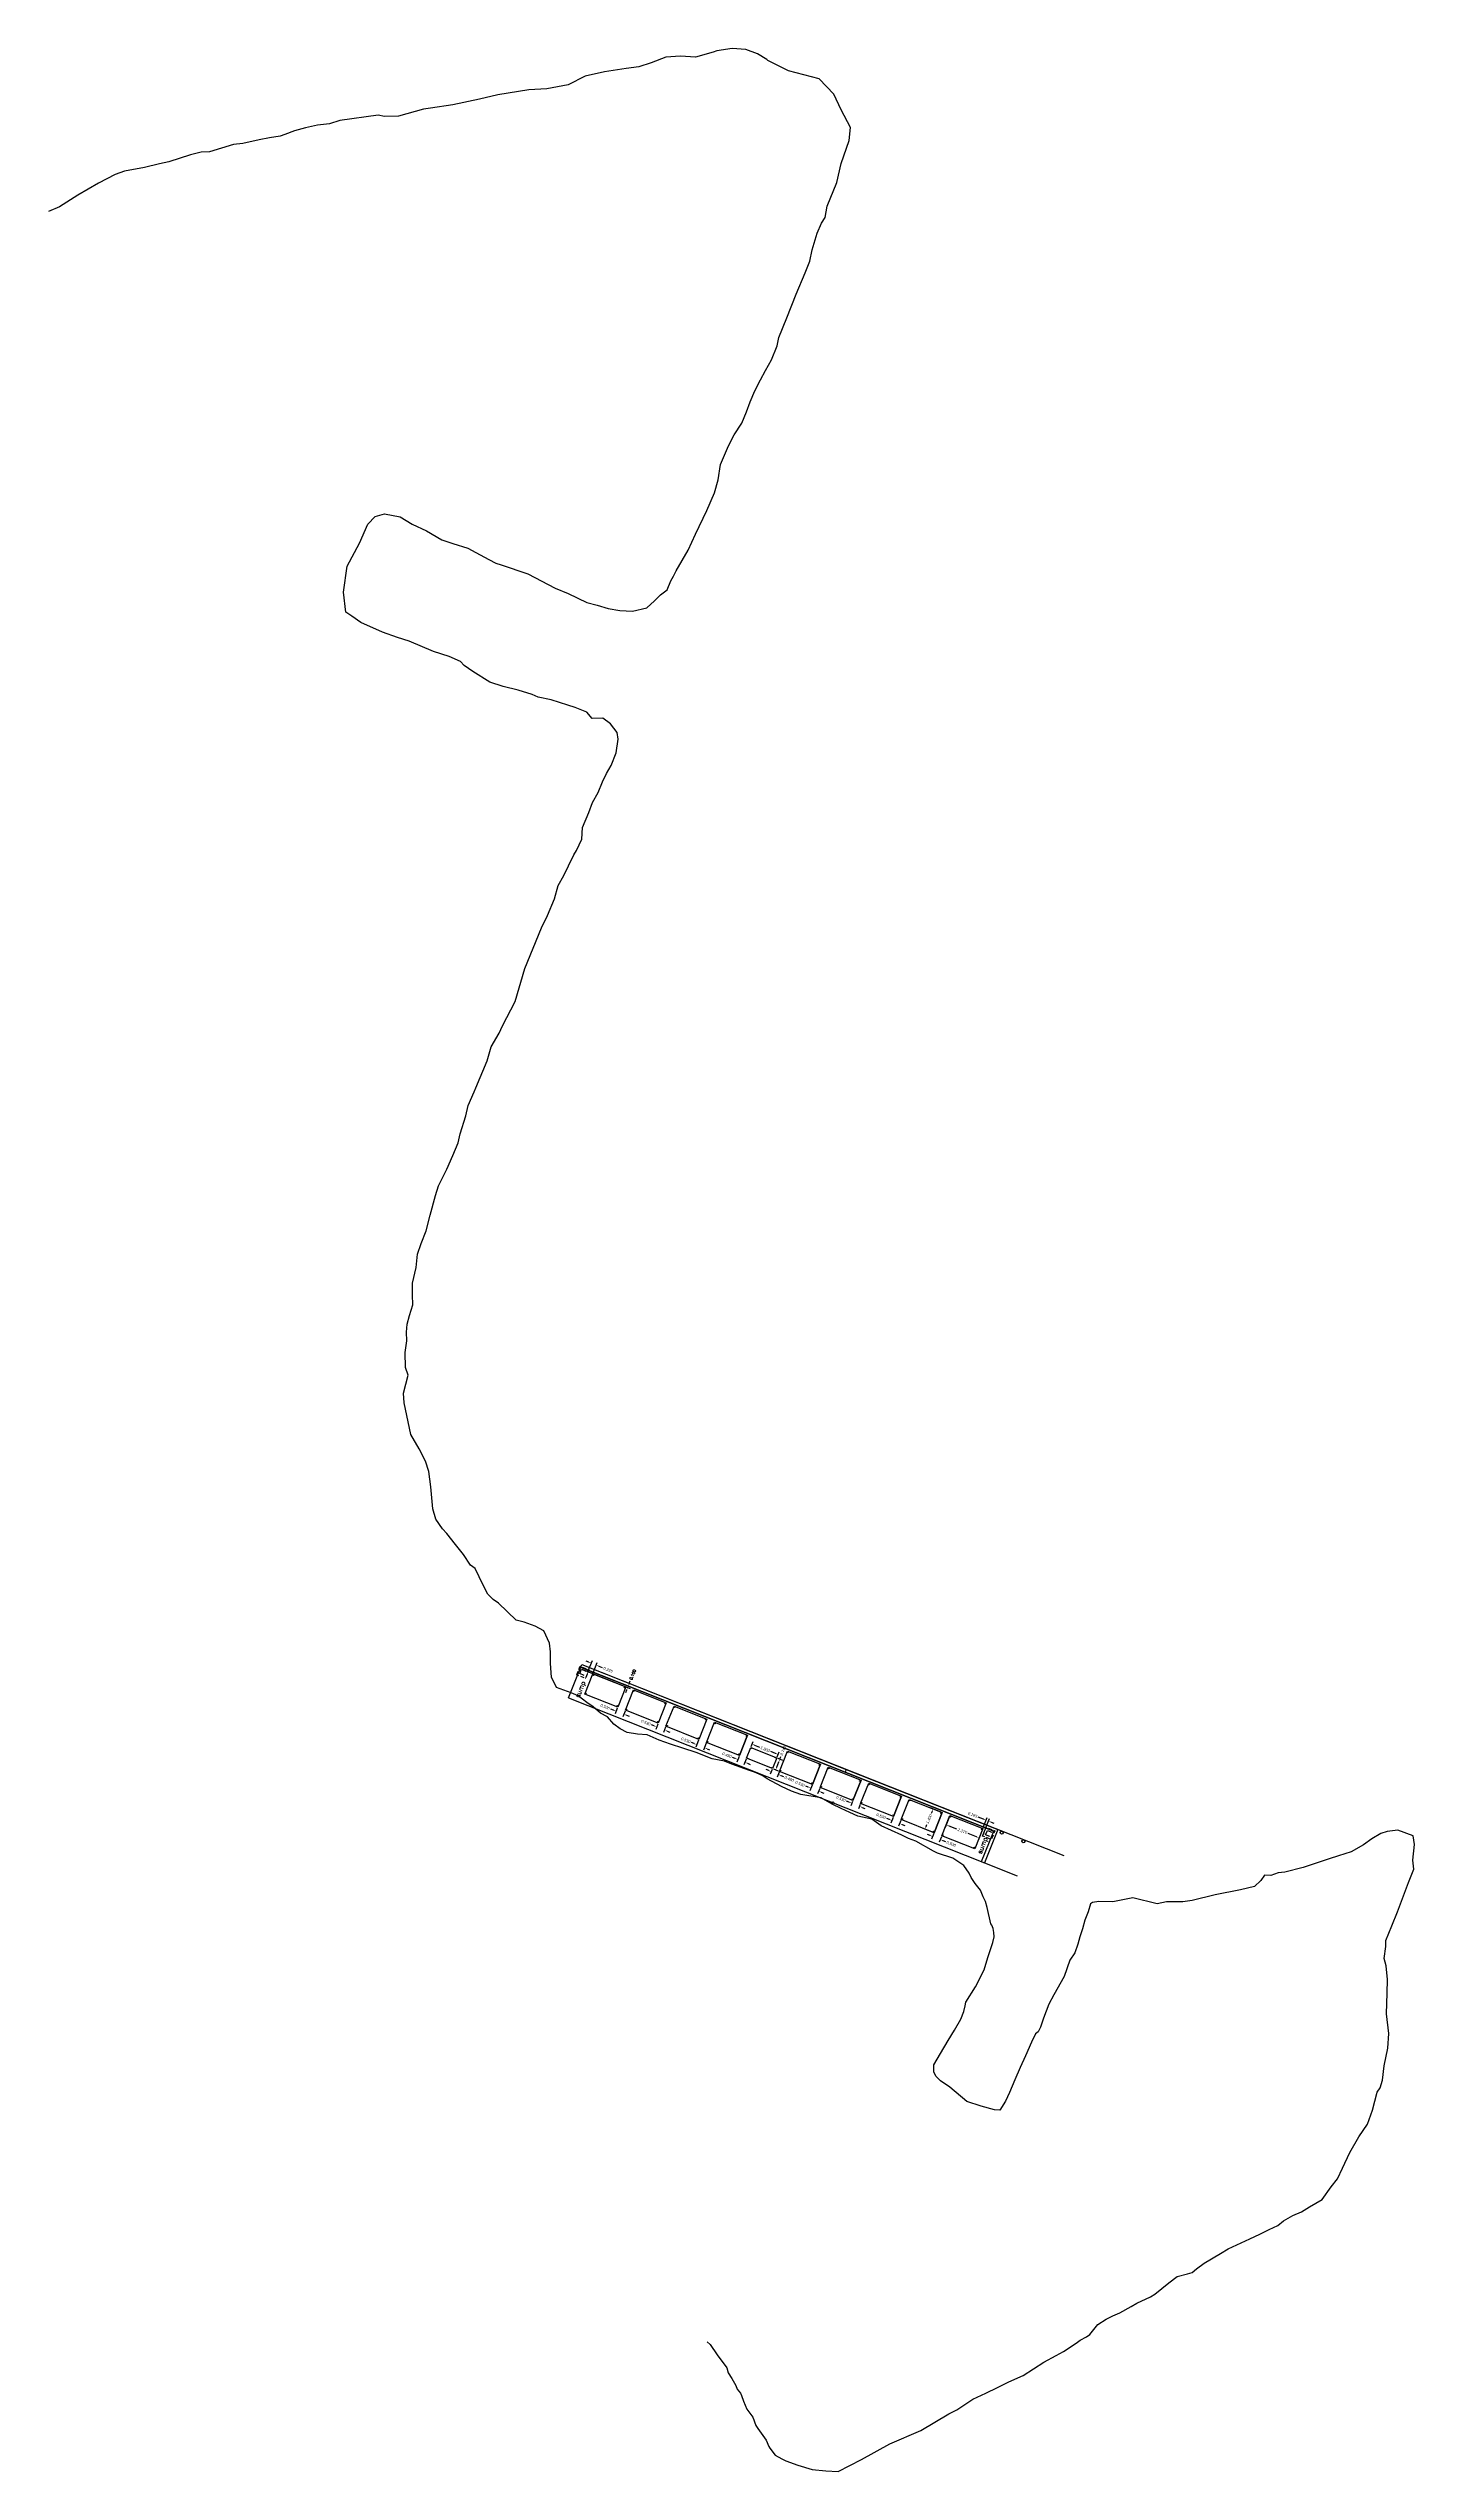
# Model space of a CAD drawing. Header units: metres. Extents: x 651069 to 651157, y 4767185 to 4767340.
import ezdxf

# ---------------------------------------------------------------- set-up
doc = ezdxf.new("R2010")
doc.units = ezdxf.units.M
doc.header["$PDMODE"] = 32
doc.header["$PDSIZE"] = 0.1
doc.linetypes.add('DASHED2', pattern=[0.375, 0.25, -0.125])
for name, color, linetype in [('000__anker', 6, 'Continuous'), ('0_ZAi', 7, 'Continuous'), ('Center line', 200, 'Continuous'), ('Point Height', 7, 'Continuous'), ('Slab', 12, 'Continuous'), ('Tank', 7, 'Continuous'), ('W_1365', 7, 'Continuous'), ('WP point', 7, 'Continuous')]:
    doc.layers.add(name, color=color, linetype=linetype)
doc.layers.add('0_CENTRE LINE', color=20, linetype='DASHED2', lineweight=9)
doc.styles.add('HText', font='')
doc.styles.get("Standard").update_dxf_attribs({"font": 'simplex.shx'})
doc.styles.get('HText').set_extended_font_data('Arial', italic=True)
doc.dimstyles.get("Standard").update_dxf_attribs({"dimtxt": 0.18, "dimasz": 0.18, "dimexe": 0.18, "dimexo": 0.0625, "dimgap": 0.09, "dimtad": 0, "dimdec": 3, "dimzin": 0, "dimdsep": 46, "dimtxsty": 'Standard', "dimcen": 0.09, "dimadec": 0, "dimazin": 0, "dimtfac": 1, "dimtdec": 3, "dimtofl": 0, "dimtmove": 0, "dimatfit": 3, "dimfxl": 1, "dimtolj": 1, "dimtzin": 0, "dimarcsym": 0})

# ---------------------------------------------------------------- blocks, each defined once
blk = doc.blocks.new('*D97')
at = {"color": 0, "linetype": 'ByBlock', "lineweight": -2, "transparency": 16777216}
for p, q in [((651103.7098390597, 4767236.400722458), (651106.7789850959, 4767235.181704467)), ((651103.7467479394, 4767236.493648685), (651106.8158939756, 4767235.274630694)), ((651106.7150503923, 4767235.508362531), (651106.7814945192, 4767235.675650242)), ((651106.5452532589, 4767235.080860884), (651106.4788091318, 4767234.913573173))]:
    blk.add_line(p, q, dxfattribs=at)
at = {"color": 0, "linetype": 'ByBlock', "transparency": 16777216}
for points in [[(651106.6871691071, 4767235.519436551), (651106.7429316773, 4767235.497288509), (651106.6486062654, 4767235.341074821)], [(651106.5173719737, 4767235.091934904), (651106.5731345438, 4767235.069786862), (651106.6116973858, 4767235.248148594)]]:
    blk.add_solid(points, dxfattribs=at)
at = {"layer": 'Defpoints', "color": 0, "linetype": 'ByBlock', "transparency": 16777216}
for p in [(651103.6517530491, 4767236.423793335), (651103.6886619288, 4767236.516719562), (651106.6486062654, 4767235.341074821)]:
    blk.add_point(p, dxfattribs=at)
at = {"color": 0, "linetype": 'ByBlock', "transparency": 16777216, "insert": (651106.9412768243, 4767236.077937354), "char_height": 0.18, "attachment_point": 5, "rotation": 68.33777892169698}
blk.add_mtext('\\A1;0.100', dxfattribs=at)
blk = doc.blocks.new('*D94')
at = {"color": 0, "linetype": 'ByBlock', "lineweight": -2, "transparency": 16777216}
for p, q in [((651129.4293252467, 4767226.812039295), (651129.0964614702, 4767226.944185376)), ((651129.4070123327, 4767226.268008695), (651129.6630407684, 4767226.912920685)), ((651129.5603692508, 4767226.207126385), (651129.816397687, 4767226.852038375)), ((651129.9172790772, 4767226.618322854), (651130.0845775334, 4767226.551905788))]:
    blk.add_line(p, q, dxfattribs=at)
at = {"color": 0, "linetype": 'ByBlock', "transparency": 16777216}
for points in [[(651129.4403947578, 4767226.839922371), (651129.4182557357, 4767226.784156219), (651129.5966237027, 4767226.74562223)], [(651129.9283485883, 4767226.64620593), (651129.9062095662, 4767226.590439778), (651129.7499806213, 4767226.684739919)]]:
    blk.add_solid(points, dxfattribs=at)
at = {"layer": 'Defpoints', "color": 0, "linetype": 'ByBlock', "transparency": 16777216}
for p in [(651129.3839508514, 4767226.209918953, -150.2660191751202), (651129.5373077698, 4767226.149036642, -150.2660191751202), (651129.7499806213, 4767226.684739919)]:
    blk.add_point(p, dxfattribs=at)
at = {"color": 0, "linetype": 'ByBlock', "transparency": 16777216, "insert": (651128.7267729652, 4767227.090950781), "char_height": 0.18, "attachment_point": 5, "rotation": 338.34704703074556, "style": 'HText'}
blk.add_mtext('\\A1;0.165', dxfattribs=at)
blk = doc.blocks.new('*D95')
at = {"color": 0, "linetype": 'ByBlock', "lineweight": -2, "transparency": 16777216}
for p, q in [((651113.5121080356, 4767230.703457619), (651113.3448057242, 4767230.769864973)), ((651113.7592988445, 4767230.838316083), (651113.6130029936, 4767230.469747954)), ((651114.2054383415, 4767230.661229807), (651114.0591424906, 4767230.292661678)), ((651114.2928521554, 4767230.393556636), (651114.460154467, 4767230.327149283))]:
    blk.add_line(p, q, dxfattribs=at)
at = {"color": 0, "linetype": 'ByBlock', "transparency": 16777216}
for points in [[(651113.5231759278, 4767230.731341338), (651113.5010401432, 4767230.6755739), (651113.679410347, 4767230.637050265)], [(651114.3039200476, 4767230.421440355), (651114.281784263, 4767230.365672917), (651114.125549844, 4767230.459963989)]]:
    blk.add_solid(points, dxfattribs=at)
at = {"layer": 'Defpoints', "color": 0, "linetype": 'ByBlock', "transparency": 16777216}
for p in [(651113.7823569532, 4767230.896407163, -150.2660191751202), (651114.2284964502, 4767230.719320887, -150.2660191751202), (651113.679410347, 4767230.637050265)]:
    blk.add_point(p, dxfattribs=at)
at = {"color": 0, "linetype": 'ByBlock', "transparency": 16777216, "insert": (651112.9759075511, 4767230.916291828), "char_height": 0.18, "attachment_point": 5, "rotation": 338.3503731884344, "style": 'HText'}
blk.add_mtext('\\A1;0.480', dxfattribs=at)
blk = doc.blocks.new('*D96')
at = {"color": 0, "linetype": 'ByBlock', "lineweight": -2, "transparency": 16777216}
for p, q in [((651115.6553421009, 4767229.922941843), (651115.4880397893, 4767229.989349197)), ((651115.8784614562, 4767229.997156273), (651115.7562370587, 4767229.689232178)), ((651116.3246009534, 4767229.820069997), (651116.2023765559, 4767229.512145902)), ((651116.4360862207, 4767229.61304086), (651116.6033885321, 4767229.546633506))]:
    blk.add_line(p, q, dxfattribs=at)
at = {"color": 0, "linetype": 'ByBlock', "transparency": 16777216}
for points in [[(651115.6664099931, 4767229.950825562), (651115.6442742085, 4767229.895058124), (651115.822644412, 4767229.856534489)], [(651116.4471541129, 4767229.640924579), (651116.4250183282, 4767229.585157141), (651116.2687839093, 4767229.679448213)]]:
    blk.add_solid(points, dxfattribs=at)
at = {"layer": 'Defpoints', "color": 0, "linetype": 'ByBlock', "transparency": 16777216}
for p in [(651115.9015195649, 4767230.055247353, -150.2660191751202), (651116.2687839093, 4767229.679448213), (651116.3476590621, 4767229.878161077, -150.2660191751202)]:
    blk.add_point(p, dxfattribs=at)
at = {"color": 0, "linetype": 'ByBlock', "transparency": 16777216, "insert": (651116.9722867052, 4767229.40020665), "char_height": 0.18, "attachment_point": 5, "rotation": 338.35037319356104, "style": 'HText'}
blk.add_mtext('\\A1;0.480', dxfattribs=at)
blk = doc.blocks.new('*D99')
at = {"layer": 'Defpoints', "color": 0, "linetype": 'ByBlock', "transparency": 16777216}
for p in [(651114.5015036657, 4767231.407118457, -150.2660191751202), (651116.1745271701, 4767230.743045906, -150.2660191751202), (651116.2610619362, 4767230.961056269)]:
    blk.add_point(p, dxfattribs=at)
at = {"layer": 'Tank', "color": 0, "linetype": 'ByBlock', "lineweight": -2, "transparency": 16777216}
for p, q in [((651114.5245617402, 4767231.465209551), (651114.6544456868, 4767231.79243117)), ((651114.755340782, 4767231.558721566), (651115.064667536, 4767231.43594062)), ((651116.0937595856, 4767231.027463524), (651115.7844328319, 4767231.150244469)), ((651116.1975852447, 4767230.801136999), (651116.3274691913, 4767231.128358618))]:
    blk.add_line(p, q, dxfattribs=at)
at = {"layer": 'Tank', "color": 0, "linetype": 'ByBlock', "transparency": 16777216}
for points in [[(651114.7664086581, 4767231.586605291), (651114.7442729061, 4767231.53083784), (651114.5880384317, 4767231.625128821)], [(651116.1048274618, 4767231.055347249), (651116.0826917097, 4767230.999579798), (651116.2610619362, 4767230.961056269)]]:
    blk.add_solid(points, dxfattribs=at)
at = {"layer": 'Tank', "color": 0, "linetype": 'ByBlock', "transparency": 16777216, "insert": (651115.424550184, 4767231.293092544), "char_height": 0.18, "attachment_point": 5, "rotation": 338.3504068539598, "style": 'HText'}
blk.add_mtext('\\A1;1.800', dxfattribs=at)
blk = doc.blocks.new('*D100')
at = {"layer": 'Defpoints', "color": 0, "linetype": 'ByBlock', "transparency": 16777216}
for p in [(651127.0380244716, 4767226.452679422), (651127.2740827103, 4767227.047389207, -150.2660191751202), (651129.3839508514, 4767226.209918953, -150.2660191751202)]:
    blk.add_point(p, dxfattribs=at)
at = {"layer": 'Tank', "color": 0, "linetype": 'ByBlock', "lineweight": -2, "transparency": 16777216}
for p, q in [((651127.2510246085, 4767226.989298126), (651126.9716171387, 4767226.285377102)), ((651127.2053267912, 4767226.386272089), (651127.7065981545, 4767226.187302376)), ((651129.3608927496, 4767226.151827871), (651129.0814852798, 4767225.447906847)), ((651128.9805902932, 4767225.681616499), (651128.4472475774, 4767225.893316298))]:
    blk.add_line(p, q, dxfattribs=at)
at = {"layer": 'Tank', "color": 0, "linetype": 'ByBlock', "transparency": 16777216}
for points in [[(651127.2163946801, 4767226.414155808), (651127.1942589022, 4767226.358388368), (651127.0380244716, 4767226.452679422)], [(651128.9916581821, 4767225.709500219), (651128.9695224043, 4767225.653732779), (651129.1478926127, 4767225.615209167)]]:
    blk.add_solid(points, dxfattribs=at)
at = {"layer": 'Tank', "color": 0, "linetype": 'ByBlock', "transparency": 16777216, "insert": (651128.0769228658, 4767226.040309337), "char_height": 0.18, "attachment_point": 5, "rotation": 338.350380209995, "style": 'HText'}
blk.add_mtext('\\A1;2.270', dxfattribs=at)
blk = doc.blocks.new('*D101')
at = {"layer": 'Defpoints', "color": 0, "linetype": 'ByBlock', "transparency": 16777216}
for p in [(651125.6813802372, 4767226.173325707), (651126.7814703486, 4767227.242921971, -150.2660191751202), (651126.2649687116, 4767225.941681771, -150.2660191751202)]:
    blk.add_point(p, dxfattribs=at)
at = {"layer": 'Tank', "color": 0, "linetype": 'ByBlock', "lineweight": -2, "transparency": 16777216}
for p, q in [((651126.2068776314, 4767225.96473988), (651125.5140779258, 4767226.239733061)), ((651125.7477875904, 4767226.340628019), (651125.7967827686, 4767226.464063243)), ((651126.7233792683, 4767227.26598008), (651126.030579563, 4767227.540973261)), ((651126.1314745212, 4767227.307263597), (651126.082479343, 4767227.183828372))]:
    blk.add_line(p, q, dxfattribs=at)
at = {"layer": 'Tank', "color": 0, "linetype": 'ByBlock', "transparency": 16777216}
for points in [[(651125.7199038719, 4767226.351695911), (651125.7756713091, 4767226.329560126), (651125.6813802372, 4767226.173325707)], [(651126.1035908028, 4767227.318331489), (651126.15935824, 4767227.296195704), (651126.1978818744, 4767227.474565907)]]:
    blk.add_solid(points, dxfattribs=at)
at = {"layer": 'Tank', "color": 0, "linetype": 'ByBlock', "transparency": 16777216, "insert": (651125.9396310563, 4767226.823945807), "char_height": 0.18, "attachment_point": 5, "rotation": 68.35037323213118, "style": 'HText'}
blk.add_mtext('\\A1;1.400', dxfattribs=at)
blk = doc.blocks.new('*D102')
at = {"layer": 'Defpoints', "color": 0, "linetype": 'ByBlock', "transparency": 16777216}
for p in [(651126.2649687114, 4767225.941681771, -150.2660191751202), (651126.6612624873, 4767225.503490308), (651126.7575810729, 4767225.746149009, -150.2660191751202)]:
    blk.add_point(p, dxfattribs=at)
at = {"layer": 'Tank', "color": 0, "linetype": 'ByBlock', "lineweight": -2, "transparency": 16777216}
for p, q in [((651126.0013478145, 4767225.765430423), (651125.8340455028, 4767225.831837777)), ((651126.2419106027, 4767225.883590691), (651126.1022427727, 4767225.531720759)), ((651126.7345229641, 4767225.688057928), (651126.5948551341, 4767225.336187998)), ((651126.8285647987, 4767225.437082955), (651126.9958671103, 4767225.370675601))]:
    blk.add_line(p, q, dxfattribs=at)
at = {"layer": 'Tank', "color": 0, "linetype": 'ByBlock', "transparency": 16777216}
for points in [[(651126.0124157066, 4767225.793314143), (651125.990279922, 4767225.737546705), (651126.1686501259, 4767225.69902307)], [(651126.8396326909, 4767225.464966674), (651126.8174969063, 4767225.409199236), (651126.6612624873, 4767225.503490308)]]:
    blk.add_solid(points, dxfattribs=at)
at = {"layer": 'Tank', "color": 0, "linetype": 'ByBlock', "transparency": 16777216, "insert": (651127.3647652834, 4767225.224248746), "char_height": 0.18, "attachment_point": 5, "rotation": 338.35037325006124, "style": 'HText'}
blk.add_mtext('\\A1;0.530', dxfattribs=at)
blk = doc.blocks.new('*D103')
at = {"layer": 'Defpoints', "color": 0, "linetype": 'ByBlock', "transparency": 16777216}
for p in [(651123.5625451051, 4767226.722894716), (651123.6624882093, 4767226.974684789, -150.2660191751202), (651124.1551005705, 4767226.779152026, -150.2660191751202)]:
    blk.add_point(p, dxfattribs=at)
at = {"layer": 'Tank', "color": 0, "linetype": 'ByBlock', "lineweight": -2, "transparency": 16777216}
for p, q in [((651123.3952427937, 4767226.789302069), (651123.2279404821, 4767226.855709422)), ((651123.6394301006, 4767226.916593708), (651123.496137752, 4767226.555592405)), ((651124.1320424618, 4767226.721060946), (651123.9887501132, 4767226.360059642)), ((651124.2224597777, 4767226.4609546), (651124.3897620894, 4767226.394547246))]:
    blk.add_line(p, q, dxfattribs=at)
at = {"layer": 'Tank', "color": 0, "linetype": 'ByBlock', "transparency": 16777216}
for points in [[(651123.4063106861, 4767226.817185787), (651123.3841749015, 4767226.761418349), (651123.5625451051, 4767226.722894716)], [(651124.2335276701, 4767226.488838319), (651124.2113918855, 4767226.43307088), (651124.0551574663, 4767226.527361954)]]:
    blk.add_solid(points, dxfattribs=at)
at = {"layer": 'Tank', "color": 0, "linetype": 'ByBlock', "transparency": 16777216, "insert": (651122.8590423088, 4767227.002136277), "char_height": 0.18, "attachment_point": 5, "rotation": 338.3503732454182, "style": 'HText'}
blk.add_mtext('\\A1;0.530', dxfattribs=at)
blk = doc.blocks.new('*D104')
at = {"layer": 'Defpoints', "color": 0, "linetype": 'ByBlock', "transparency": 16777216}
for p in [(651120.9890402418, 4767227.82889705), (651121.0600077065, 4767228.007687805, -150.2660191751202), (651121.552620068, 4767227.812155043, -150.2660191751202)]:
    blk.add_point(p, dxfattribs=at)
at = {"layer": 'Tank', "color": 0, "linetype": 'ByBlock', "lineweight": -2, "transparency": 16777216}
for p, q in [((651120.8217379304, 4767227.895304403), (651120.6544356188, 4767227.961711757)), ((651121.0369495978, 4767227.949596724), (651120.9226328887, 4767227.661594738)), ((651121.5295619592, 4767227.754063962), (651121.4152452501, 4767227.466061976)), ((651121.6489549146, 4767227.566956934), (651121.8162572263, 4767227.500549581))]:
    blk.add_line(p, q, dxfattribs=at)
at = {"layer": 'Tank', "color": 0, "linetype": 'ByBlock', "transparency": 16777216}
for points in [[(651120.8328058228, 4767227.923188122), (651120.8106700382, 4767227.867420685), (651120.9890402418, 4767227.82889705)], [(651121.6600228071, 4767227.594840653), (651121.6378870225, 4767227.539073216), (651121.4816526033, 4767227.633364287)]]:
    blk.add_solid(points, dxfattribs=at)
at = {"layer": 'Tank', "color": 0, "linetype": 'ByBlock', "transparency": 16777216, "insert": (651120.2855374455, 4767228.108138612), "char_height": 0.18, "attachment_point": 5, "rotation": 338.3503732454182, "style": 'HText'}
blk.add_mtext('\\A1;0.530', dxfattribs=at)
blk = doc.blocks.new('*D105')
at = {"layer": 'Defpoints', "color": 0, "linetype": 'ByBlock', "transparency": 16777216}
for p in [(651118.363483123, 4767228.803762361), (651118.4575272037, 4767229.040690823, -150.2660191751202), (651118.9501395649, 4767228.84515806, -150.2660191751202)]:
    blk.add_point(p, dxfattribs=at)
at = {"layer": 'Tank', "color": 0, "linetype": 'ByBlock', "lineweight": -2, "transparency": 16777216}
for p, q in [((651118.1961808116, 4767228.870169714), (651118.0288785, 4767228.936577068)), ((651118.434469095, 4767228.982599743), (651118.2970757699, 4767228.63646005)), ((651118.927081456, 4767228.787066979), (651118.7896881313, 4767228.440927288)), ((651119.0233977959, 4767228.541822245), (651119.1907001075, 4767228.475414892))]:
    blk.add_line(p, q, dxfattribs=at)
at = {"layer": 'Tank', "color": 0, "linetype": 'ByBlock', "transparency": 16777216}
for points in [[(651118.207248704, 4767228.898053433), (651118.1851129192, 4767228.842285995), (651118.363483123, 4767228.803762361)], [(651119.0344656883, 4767228.569705964), (651119.0123299034, 4767228.513938527), (651118.8560954845, 4767228.608229599)]]:
    blk.add_solid(points, dxfattribs=at)
at = {"layer": 'Tank', "color": 0, "linetype": 'ByBlock', "transparency": 16777216, "insert": (651117.6599803267, 4767229.083003923), "char_height": 0.18, "attachment_point": 5, "rotation": 338.3503732454182, "style": 'HText'}
blk.add_mtext('\\A1;0.530', dxfattribs=at)
blk = doc.blocks.new('*D106')
at = {"layer": 'Defpoints', "color": 0, "linetype": 'ByBlock', "transparency": 16777216}
for p in [(651111.0449286061, 4767231.58943147), (651111.1798764504, 4767231.929410179, -150.2660191751202), (651111.6724888119, 4767231.733877417, -150.2660191751202)]:
    blk.add_point(p, dxfattribs=at)
at = {"layer": 'Tank', "color": 0, "linetype": 'ByBlock', "lineweight": -2, "transparency": 16777216}
for p, q in [((651110.8776262947, 4767231.655838824), (651110.7103239831, 4767231.722246177)), ((651111.1568183417, 4767231.871319099), (651110.978521253, 4767231.422129159)), ((651111.6494307031, 4767231.675786337), (651111.4711336144, 4767231.226596396)), ((651111.704843279, 4767231.327491355), (651111.8721455906, 4767231.261084002))]:
    blk.add_line(p, q, dxfattribs=at)
at = {"layer": 'Tank', "color": 0, "linetype": 'ByBlock', "transparency": 16777216}
for points in [[(651110.8886941872, 4767231.683722543), (651110.8665584025, 4767231.627955104), (651111.0449286061, 4767231.58943147)], [(651111.7159111714, 4767231.355375074), (651111.6937753868, 4767231.299607635), (651111.5375409676, 4767231.393898708)]]:
    blk.add_solid(points, dxfattribs=at)
at = {"layer": 'Tank', "color": 0, "linetype": 'ByBlock', "transparency": 16777216, "insert": (651110.3414258098, 4767231.868673032), "char_height": 0.18, "attachment_point": 5, "rotation": 338.3503732454182, "style": 'HText'}
blk.add_mtext('\\A1;0.530', dxfattribs=at)
blk = doc.blocks.new('*D107')
at = {"layer": 'Defpoints', "color": 0, "linetype": 'ByBlock', "transparency": 16777216}
for p in [(651108.482744015, 4767232.723952989), (651108.5773958464, 4767232.962412941, -150.2660191751202), (651109.0700083096, 4767232.766880436, -150.2660191751202)]:
    blk.add_point(p, dxfattribs=at)
at = {"layer": 'Tank', "color": 0, "linetype": 'ByBlock', "lineweight": -2, "transparency": 16777216}
for p, q in [((651108.315441669, 4767232.790360255), (651108.1481393226, 4767232.856767521)), ((651108.5543377679, 4767232.904321849), (651108.4163367492, 4767232.556650643)), ((651109.0469502311, 4767232.708789344), (651108.9089492124, 4767232.361118138)), ((651109.1426588243, 4767232.462013218), (651109.3099611707, 4767232.395605952))]:
    blk.add_line(p, q, dxfattribs=at)
at = {"layer": 'Tank', "color": 0, "linetype": 'ByBlock', "transparency": 16777216}
for points in [[(651108.3265095467, 4767232.81824398), (651108.3043737912, 4767232.762476531), (651108.482744015, 4767232.723952989)], [(651109.1537267021, 4767232.489896943), (651109.1315909466, 4767232.434129493), (651108.9753564782, 4767232.528420484)]]:
    blk.add_solid(points, dxfattribs=at)
at = {"layer": 'Tank', "color": 0, "linetype": 'ByBlock', "transparency": 16777216, "insert": (651107.7792410732, 4767233.003194184), "char_height": 0.18, "attachment_point": 5, "rotation": 338.35040314502777, "style": 'HText'}
blk.add_mtext('\\A1;0.530', dxfattribs=at)
blk = doc.blocks.new('*D108')
at = {"layer": 'Defpoints', "color": 0, "linetype": 'ByBlock', "transparency": 16777216}
for p in [(651105.9749153436, 4767233.995415958, -150.2660191751202), (651106.4675278065, 4767233.799883451, -150.2660191751202), (651105.8737019356, 4767233.740425178)]:
    blk.add_point(p, dxfattribs=at)
at = {"layer": 'Tank', "color": 0, "linetype": 'ByBlock', "lineweight": -2, "transparency": 16777216}
for p, q in [((651105.7063995895, 4767233.806832444), (651105.5390972432, 4767233.87323971)), ((651105.9518572651, 4767233.937324866), (651105.8072946698, 4767233.573122832)), ((651106.444469728, 4767233.741792359), (651106.2999071332, 4767233.377590327)), ((651106.5336167451, 4767233.478485406), (651106.7009190915, 4767233.41207814))]:
    blk.add_line(p, q, dxfattribs=at)
at = {"layer": 'Tank', "color": 0, "linetype": 'ByBlock', "transparency": 16777216}
for points in [[(651105.7174674673, 4767233.834716168), (651105.6953317118, 4767233.778948719), (651105.8737019356, 4767233.740425178)], [(651106.5446846229, 4767233.506369131), (651106.5225488674, 4767233.450601681), (651106.366314399, 4767233.544892672)]]:
    blk.add_solid(points, dxfattribs=at)
at = {"layer": 'Tank', "color": 0, "linetype": 'ByBlock', "transparency": 16777216, "insert": (651105.1701989938, 4767234.019666373), "char_height": 0.18, "attachment_point": 5, "rotation": 338.35040314502777, "style": 'HText'}
blk.add_mtext('\\A1;0.530', dxfattribs=at)
blk = doc.blocks.new('*D109')
at = {"layer": 'Defpoints', "color": 0, "linetype": 'ByBlock', "transparency": 16777216}
for p in [(651104.0700441455, 4767236.257851625, -150.2660191751202), (651104.2909216036, 4767236.813959226), (651104.3815489416, 4767236.134126671, -150.2660191751202)]:
    blk.add_point(p, dxfattribs=at)
at = {"layer": 'Tank', "color": 0, "linetype": 'ByBlock', "lineweight": -2, "transparency": 16777216}
for p, q in [((651104.1236338934, 4767236.880403353), (651103.9563461833, 4767236.94684748)), ((651104.0931150229, 4767236.315937635), (651104.3573657307, 4767236.981246936)), ((651104.404619819, 4767236.192212681), (651104.6688705268, 4767236.857521982)), ((651104.7697141098, 4767236.623790144), (651104.9855563361, 4767236.538060904))]:
    blk.add_line(p, q, dxfattribs=at)
at = {"layer": 'Tank', "color": 0, "linetype": 'ByBlock', "transparency": 16777216}
for points in [[(651104.1347079147, 4767236.908284638), (651104.1125598722, 4767236.852522068), (651104.2909216036, 4767236.813959226)], [(651104.7807881311, 4767236.651671429), (651104.7586400886, 4767236.595908859), (651104.6024263997, 4767236.690234272)]]:
    blk.add_solid(points, dxfattribs=at)
at = {"layer": 'Tank', "color": 0, "linetype": 'ByBlock', "transparency": 16777216, "insert": (651105.3552210953, 4767236.391235699), "char_height": 0.18, "attachment_point": 5, "rotation": 338.33777880556295, "style": 'HText'}
blk.add_mtext('\\A1;0.335', dxfattribs=at)
blk = doc.blocks.new('*D112')
at = {"layer": 'Defpoints', "color": 0, "transparency": 16777216}
for p in [(651116.1745271699, 4767230.743045906, -150.2660191751202), (651115.9015195651, 4767230.055247353, -150.2660191751202), (651116.3748950071, 4767230.66351398)]:
    blk.add_point(p, dxfattribs=at)
at = {"layer": 'Point Height', "color": 0, "lineweight": -2, "transparency": 16777216}
for p, q in [((651116.2326182637, 4767230.719987831), (651116.5421973574, 4767230.597106725)), ((651116.3748950071, 4767230.66351398), (651116.441302262, 4767230.83081633)), ((651115.9596106589, 4767230.032189279), (651116.2691897526, 4767229.909308173)), ((651116.1682946575, 4767230.143017778), (651116.308487752, 4767230.496211629))]:
    blk.add_line(p, q, dxfattribs=at)
at = {"layer": 'Point Height', "color": 0, "transparency": 16777216}
for points in [[(651116.1404109322, 4767230.154085655), (651116.1961783825, 4767230.131949903), (651116.1018874024, 4767229.975715428)], [(651116.2806040267, 4767230.507279506), (651116.336371477, 4767230.485143754), (651116.3748950071, 4767230.66351398)]]:
    blk.add_solid(points, dxfattribs=at)
at = {"layer": 'Point Height', "color": 0, "transparency": 16777216, "insert": (651116.5877289006, 4767231.199714589), "char_height": 0.18, "attachment_point": 5, "rotation": 68.35040685742688, "style": 'HText'}
blk.add_mtext('\\A1;0.740', dxfattribs=at)

msp = doc.modelspace()

# ---------------------------------------------------------------- linework, layer by layer
at = {"color": 6, "linetype": 'ByBlock', "flags": 128}
for points, elevation in [([(651103.8193243609, 4767236.03296993), (651103.5410020532, 4767236.144953336), (651103.651753049, 4767236.423793335), (651103.9305930488, 4767236.313113336)], -150.25), ([(651113.7823569532, 4767230.896407163), (651114.2988585904, 4767232.197647363)], -150.2660191751202), ([(651129.8449087226, 4767225.704139999), (651129.566068722, 4767225.81482), (651129.6768197179, 4767226.09366), (651129.9556597177, 4767225.98298)], -150.083)]:
    msp.add_lwpolyline(points, dxfattribs=dict(at, elevation=elevation))
at = {"color": 100, "linetype": 'ByBlock', "flags": 128}
msp.add_lwpolyline([(651103.595723382, 4767236.553633335), (651120.5570083946, 4767229.816869614), (651130.0855233811, 4767226.039033334)], dxfattribs=at)
msp.add_lwpolyline([(651103.595723382, 4767236.553633335), (651120.5570083946, 4767229.816869614), (651130.0855233811, 4767226.039033334)], dxfattribs=at)
at = {"color": 3, "linetype": 'ByBlock', "flags": 128}
for points in [[(651103.595723382, 4767236.553633335), (651130.0855230753, 4767226.039033455)], [(651103.595723382, 4767236.553633335), (651130.0855230753, 4767226.039033455)], [(651130.3452507107, 4767226.151140002), (651129.4966299604, 4767224.013180027)]]:
    msp.add_lwpolyline(points, dxfattribs=at)
at = {"color": 100, "linetype": 'ByBlock', "elevation": -150.2742841380918, "flags": 128}
msp.add_lwpolyline([(651103.6695573787, 4767236.739526667), (651120.632253995, 4767230.006615951), (651130.3452358086, 4767226.151102458)], dxfattribs=at)
at = {"color": 4, "linetype": 'ByBlock', "elevation": -150.2660191751202, "flags": 128}
for points in [[(651116.3476590622, 4767229.878161077), (651116.8641606994, 4767231.179401278)], [(651118.4575272034, 4767229.040690823), (651118.9740288405, 4767230.341931023)], [(651118.9501395649, 4767228.84515806), (651119.4666412021, 4767230.14639826)], [(651121.060007706, 4767228.007687805), (651121.5765093432, 4767229.308928005)], [(651121.5526200676, 4767227.812155043), (651122.0691217048, 4767229.113395243)], [(651123.6624882087, 4767226.974684788), (651124.1789898459, 4767228.275924988)], [(651124.1551005703, 4767226.779152025), (651124.6716022075, 4767228.080392226)], [(651126.2649687114, 4767225.941681771), (651126.7814703486, 4767227.242921971)]]:
    msp.add_lwpolyline(points, dxfattribs=at)
at = {"color": 1, "linetype": 'ByBlock', "elevation": -150.25, "flags": 128}
msp.add_lwpolyline([(651120.6324650375, 4767230.006532178), (651120.5584900476, 4767229.820600001)], dxfattribs=at)
at = {"color": 3, "linetype": 'ByBlock', "elevation": -150.2660191751202, "flags": 128}
msp.add_lwpolyline([(651129.3712732244, 4767225.730739999), (651129.537311311, 4767226.149045565)], dxfattribs=at)
at = {"layer": '000__anker', "color": 6, "linetype": 'Continuous'}
for centre in [(651104.4096466507, 4767236.042281595, -150.2660191751202), (651103.948484472, 4767234.880459981, -150.2660191751202), (651105.9468176365, 4767234.087261039, -150.2660191751202), (651106.4079799117, 4767235.249082896, -150.2660191751202), (651106.5509649747, 4767233.847456964, -150.2660191751202), (651107.0121271533, 4767235.009278578, -150.2660191751202), (651109.0104604143, 4767234.216079879, -150.2660191751202), (651109.614607656, 4767233.97627556, -150.2660191751202), (651108.5492981392, 4767233.054258022, -150.2660191751202), (651109.1534454774, 4767232.814453946, -150.2660191751202), (651111.612940917, 4767233.183076861, -150.2660191751202), (651112.2170881587, 4767232.943272543, -150.2660191751202), (651111.1517786419, 4767232.021255004, -150.2660191751202), (651111.75592598, 4767231.781450929, -150.2660191751202), (651113.7542591445, 4767230.988251987, -150.2660191751202), (651114.2154214197, 4767232.150073844, -150.2660191751202), (651114.3148642635, 4767230.711935219, -150.2660191751202), (651114.5694254085, 4767231.353260896, -150.2660191751202), (651116.0881589669, 4767230.750430591, -150.2660191751202), (651116.8922584088, 4767231.087556203, -150.2660191751202), (651115.8335978221, 4767230.109104915, -150.2660191751202), (651116.4310962302, 4767229.925734589, -150.2660191751202), (651118.4294293947, 4767229.132535647, -150.2660191751202), (651118.8905916698, 4767230.294357504, -150.2660191751202), (651119.4947389115, 4767230.054553186, -150.2660191751202), (651121.4930721725, 4767229.261354486, -150.2660191751202), (651119.0335767329, 4767228.892731572, -150.2660191751202), (651121.0319098973, 4767228.099532629, -150.2660191751202), (651121.6360572355, 4767227.859728554, -150.2660191751202), (651122.0972194142, 4767229.021550168, -150.2660191751202), (651124.0955526752, 4767228.228351469, -150.2660191751202), (651124.6996999169, 4767227.988547151, -150.2660191751202), (651123.6343904, 4767227.066529612, -150.2660191751202), (651124.2385377382, 4767226.826725537, -150.2660191751202), (651126.2368709027, 4767226.033526595, -150.2660191751202), (651126.6980331779, 4767227.195348452, -150.2660191751202), (651127.3021804196, 4767226.955544134, -150.2660191751202), (651129.3005136806, 4767226.162345435, -150.2660191751202), (651126.8410182409, 4767225.79372252, -150.2660191751202), (651128.8393514054, 4767225.000523577, -150.2660191751202)]:
    msp.add_circle(centre, 0.012, dxfattribs=at)
at = {"layer": '0_CENTRE LINE', "linetype": 'ByBlock', "elevation": -150.2660191751202, "flags": 128}
for points in [[(651103.9038865565, 4767235.839513334), (651104.1253885472, 4767236.397193333)], [(651104.2153569505, 4767235.715791091), (651104.3815489413, 4767236.13412667)], [(651129.3712732244, 4767225.730739999), (651129.5742042739, 4767226.241991298)]]:
    msp.add_lwpolyline(points, dxfattribs=at)
at = {"layer": '0_ZAi', "color": 5, "linetype": 'Continuous', "elevation": -150.25}
msp.add_lwpolyline([(651106.6909650376, 4767235.540532178), (651134.5739650375, 4767224.472532178)], dxfattribs=at)
at = {"layer": '0_ZAi', "color": 5, "linetype": 'Continuous'}
msp.add_lwpolyline([(651129.4961597469, 4767224.013366668), (651131.5873699632, 4767223.183176279)], dxfattribs=at)
at = {"layer": '0_ZAi', "linetype": 'Continuous', "extrusion": (-0.01221784883953523, 0.01799690399904521, 0.9997633898159021)}
for centre in [(-3216370.021333161, -3577616.860120458, 77690.17700075197), (-3216370.863997639, -3577615.618874805, 77690.17700075192)]:
    msp.add_circle(centre, 0.1000172029642189, dxfattribs=at)
at = {"layer": 'Center line', "color": 240, "true_color": 0xed1f24, "extrusion": (-0.01221784883953523, 0.01799690399904521, 0.9997633898159021), "elevation": 77690.17700075192, "flags": 128}
msp.add_lwpolyline([(-3216367.914333611, -3577616.046236075), (-3216369.652077525, -3577617.225966347)], dxfattribs=at)
at = {"layer": 'Slab', "color": 5, "linetype": 'Continuous'}
for points in [[(651102.8204664149, 4767234.601753335), (651103.6695573783, 4767236.739526668), (651130.3452507107, 4767226.151140002), (651129.4961597469, 4767224.013366668)], [(651102.8204664149, 4767234.601753335), (651129.4961597469, 4767224.013366668)]]:
    msp.add_lwpolyline(points, dxfattribs=at)
at = {"layer": 'Slab', "color": 3, "linetype": 'DASHED2', "elevation": -150.2660191751202, "flags": 128}
for points in [[(651103.3462065555, 4767236.060873334), (651103.567708546, 4767236.618553336), (651104.1253885472, 4767236.397193333), (651103.9038865565, 4767235.839513334)], [(651129.3712732244, 4767225.730739999), (651129.5927752148, 4767226.28842), (651130.1504552161, 4767226.067059997), (651129.9289532254, 4767225.509379999)]]:
    msp.add_lwpolyline(points, close=True, dxfattribs=at)
at = {"layer": 'Slab', "linetype": 'Continuous'}
msp.add_lwpolyline([(651129.3102664147, 4767224.087153335), (651130.0855233808, 4767226.039033334), (651103.595723382, 4767236.553633335)], dxfattribs=at)
at = {"layer": 'Tank', "color": 1, "linetype": 'ByBlock', "elevation": -150.2660191751202, "flags": 128}
for points in [[(651103.8650473041, 4767234.83288647), (651104.3815489413, 4767236.13412667), (651106.4914170824, 4767235.296656415), (651105.9749153433, 4767233.995415958)], [(651106.4675278068, 4767233.799883452), (651106.9840294439, 4767235.101123652), (651109.0938975851, 4767234.263653398), (651108.577395846, 4767232.96241294)], [(651109.0700083094, 4767232.766880435), (651109.5865099466, 4767234.068120635), (651111.6963780877, 4767233.23065038), (651111.1798763487, 4767231.929409923)], [(651111.6724888121, 4767231.733877418), (651112.1889904493, 4767233.035117618), (651114.2988585904, 4767232.197647363), (651113.7823568514, 4767230.896406906)], [(651114.2284960607, 4767230.719319905), (651114.5015036656, 4767231.407118457), (651116.1745271698, 4767230.743045906), (651115.901519565, 4767230.055247353)], [(651116.3476590622, 4767229.878161077), (651116.8641606994, 4767231.179401278), (651118.9740288405, 4767230.341931023), (651118.4575271015, 4767229.040690565)], [(651118.9501395649, 4767228.84515806), (651119.4666412021, 4767230.14639826), (651121.5765093432, 4767229.308928005), (651121.0600076042, 4767228.007687548)], [(651121.5526200676, 4767227.812155043), (651122.0691217048, 4767229.113395243), (651124.1789898459, 4767228.275924988), (651123.6624881069, 4767226.974684531)], [(651124.1551005703, 4767226.779152025), (651124.6716022075, 4767228.080392226), (651126.7814703486, 4767227.242921971), (651126.2649686096, 4767225.941681514)], [(651126.757581073, 4767225.746149008), (651127.2740827102, 4767227.047389208), (651129.3839508513, 4767226.209918953), (651128.8674491122, 4767224.908678496)]]:
    msp.add_lwpolyline(points, close=True, dxfattribs=at)
at = {"layer": 'W_1365', "color": 6, "lineweight": 25}
msp.add_polyline3d([(651111.721, 4767193.295, -149.268), (651111.91, 4767193.115, -149.23), (651112.357, 4767192.464, -149.23), (651112.977, 4767191.622, -148.927), (651113.068, 4767191.312, -148.858), (651113.304, 4767190.946, -148.81), (651113.558, 4767190.481, -148.737), (651113.628, 4767190.248, -148.71), (651113.858, 4767190.004, -148.469), (651113.922, 4767189.847, -148.648), (651114.031, 4767189.49, -148.575), (651114.265, 4767188.977, -148.5), (651114.643, 4767188.462, -148.447), (651114.841, 4767187.933, -148.358), (651114.952, 4767187.73, -148.305), (651115.503, 4767186.991, -148.224), (651115.671, 4767186.586, -148.107), (651115.733, 4767186.463, -148.092), (651116.066, 4767186.031, -147.987), (651116.508, 4767185.795, -147.959), (651116.746, 4767185.662, -147.909), (651117.528, 4767185.37, -147.841), (651118.436, 4767185.109, -147.711), (651119.318, 4767185.011, -147.66), (651120.116, 4767184.972, -147.663), (651121.606, 4767185.739, -147.67), (651123.434, 4767186.749, -147.614), (651125.42, 4767187.605, -147.727), (651127.212, 4767188.675, -147.798), (651127.72, 4767188.92, -147.813), (651128.751, 4767189.606, -147.842), (651129.589, 4767190, -147.864), (651130.328, 4767190.363, -147.881), (651131.061, 4767190.732, -147.854), (651131.964, 4767191.136, -147.862), (651133.306, 4767191.983, -147.942), (651134.097, 4767192.408, -147.957), (651134.564, 4767192.677, -147.951), (651135.379, 4767193.213, -147.978), (651135.628, 4767193.4, -147.988), (651136.038, 4767193.602, -148.006), (651136.236, 4767193.766, -148.007), (651136.768, 4767194.407, -148.055), (651137.304, 4767194.747, -148.075), (651137.72, 4767194.954, -148.137), (651138.178, 4767195.145, -148.1), (651138.894, 4767195.559, -148.082), (651139.261, 4767195.78, -148.09), (651140.127, 4767196.184, -148.109), (651140.409, 4767196.338, -148.141), (651141.318, 4767197.065, -148.163), (651141.849, 4767197.479, -148.154), (651142.515, 4767197.645, -148.179), (651142.809, 4767197.747, -148.224), (651143.084, 4767197.98, -148.228), (651143.584, 4767198.337, -148.226), (651144.623, 4767198.947, -148.241), (651145.116, 4767199.263, -148.249), (651146.502, 4767199.903, -148.263), (651147.138, 4767200.199, -148.27), (651147.741, 4767200.489, -148.276), (651148.304, 4767200.758, -148.278), (651148.655, 4767201.042, -148.278), (651149.266, 4767201.39, -148.266), (651149.825, 4767201.63, -148.286), (651150.341, 4767201.957, -148.343), (651151.152, 4767202.413, -148.389), (651151.709, 4767203.221, -148.407), (651152.118, 4767203.746, -148.401), (651152.438, 4767204.418, -148.401), (651152.906, 4767205.427, -148.401), (651153.487, 4767206.436, -148.424), (651154.045, 4767207.248, -148.292), (651154.379, 4767208.156, -148.162), (651154.668, 4767209.296, -148.004), (651154.861, 4767209.584, -147.957), (651155.014, 4767210.08, -147.888), (651155.123, 4767210.996, -147.764), (651155.345, 4767212.118, -147.712), (651155.41, 4767213.071, -147.692), (651155.272, 4767214.334, -148.228), (651155.304, 4767215.645, -148.782), (651155.323, 4767216.529, -148.803), (651155.239, 4767217.4, -148.788), (651155.107, 4767217.872, -148.79), (651155.234, 4767218.638, -148.786), (651155.224, 4767219.022, -148.793), (651155.603, 4767219.963, -148.838), (651155.963, 4767220.858, -148.881), (651156.352, 4767221.897, -148.926), (651156.686, 4767222.755, -148.946), (651157.019, 4767223.609, -148.966), (651156.963, 4767224.172, -149.01), (651157.064, 4767225.194, -149.051), (651156.981, 4767225.748, -149.055), (651155.992, 4767226.107, -149.483), (651155.3, 4767226.025, -149.484), (651154.896, 4767225.885, -149.485), (651154.318, 4767225.539, -149.487), (651153.794, 4767225.164, -149.489), (651152.992, 4767224.723, -149.491), (651152.188, 4767224.46, -149.19), (651151.592, 4767224.259, -149.172), (651149.926, 4767223.715, -149.14), (651148.756, 4767223.409, -149.112), (651148.329, 4767223.373, -149.154), (651147.859, 4767223.206, -149.156), (651147.436, 4767223.211, -149.06), (651147.208, 4767222.881, -149.133), (651146.8, 4767222.489, -149.148), (651145.913, 4767222.284, -149.139), (651144.274, 4767221.967, -149.165), (651142.816, 4767221.601, -149.168), (651142.213, 4767221.509, -149.173), (651141.152, 4767221.504, -149.183), (651140.561, 4767221.383, -149.102), (651139.007, 4767221.768, -148.996), (651137.714, 4767221.517, -148.901), (651136.832, 4767221.536, -149.009), (651136.426, 4767221.47, -148.915), (651136.298, 4767221.378, -148.9), (651136.138, 4767220.858, -148.846), (651135.918, 4767220.339, -148.791), (651135.775, 4767219.774, -148.791), (651135.602, 4767219.265, -148.791), (651135.472, 4767218.789, -148.791), (651135.279, 4767218.232, -148.791), (651134.972, 4767217.774, -148.908), (651134.609, 4767216.721, -148.855), (651133.934, 4767215.549, -148.814), (651133.626, 4767214.943, -148.784), (651133.286, 4767214.043, -148.759), (651133.079, 4767213.48, -148.732), (651132.932, 4767213.176, -148.74), (651132.761, 4767213.043, -148.733), (651132.517, 4767212.51, -148.707), (651132.114, 4767211.628, -148.664), (651131.77, 4767210.885, -148.638), (651131.438, 4767210.09, -148.595), (651131.104, 4767209.29, -148.551), (651130.837, 4767208.718, -148.522), (651130.47, 4767208.151, -148.493), (651130.128, 4767208.159, -148.49), (651129.284, 4767208.396, -148.398), (651128.363, 4767208.704, -148.396), (651127.271, 4767209.62, -148.435), (651126.672, 4767210.021, -148.437), (651126.366, 4767210.318, -148.443), (651126.245, 4767210.598, -148.45), (651126.241, 4767210.789, -148.431), (651126.241, 4767211.055, -148.56), (651126.676, 4767211.789, -148.597), (651127.16, 4767212.607, -148.639), (651127.564, 4767213.288, -148.673), (651127.981, 4767213.993, -148.709), (651128.158, 4767214.484, -148.728), (651128.248, 4767214.837, -148.744), (651128.305, 4767215.076, -148.74), (651128.907, 4767216.066, -148.8), (651129.481, 4767217.138, -148.795), (651129.697, 4767217.932, -148.833), (651129.825, 4767218.323, -148.82), (651130.034, 4767218.897, -148.811), (651130.108, 4767219.27, -148.828), (651130.082, 4767219.535, -148.838), (651130.049, 4767219.806, -148.848), (651129.961, 4767220.003, -148.853), (651129.9, 4767220.093, -148.855), (651129.669, 4767221.146, -148.888), (651129.557, 4767221.53, -148.898), (651129.406, 4767221.835, -148.902), (651129.238, 4767222.266, -148.909), (651128.893, 4767222.676, -148.907), (651128.631, 4767223.074, -148.906), (651128.506, 4767223.337, -148.906), (651128.176, 4767223.836, -148.901), (651127.85, 4767224.055, -148.89), (651127.471, 4767224.314, -148.876), (651126.471, 4767224.631, -148.834), (651126.225, 4767224.755, -148.794), (651125.088, 4767225.392, -148.806), (651124.616, 4767225.571, -148.809), (651124.196, 4767225.779, -148.793), (651122.871, 4767226.384, -148.742), (651122.276, 4767226.809, -148.753), (651121.38, 4767227.004, -148.752), (651120.866, 4767227.229, -148.77), (651120.298, 4767227.505, -148.723), (651120.299, 4767227.506, -148.723), (651120.299, 4767227.503, -148.729), (651119.719, 4767227.776, -148.735), (651119.023, 4767228.177, -148.76), (651117.725, 4767228.398, -148.755), (651117.725, 4767228.398, -148.755), (651117.128, 4767228.614, -148.75), (651116.474, 4767228.907, -148.743), (651115.556, 4767229.396, -148.778), (651115.231, 4767229.615, -148.785), (651114.743, 4767229.828, -148.764), (651114.434, 4767229.922, -148.82), (651113.291, 4767230.335, -148.818), (651112.815, 4767230.537, -148.832), (651112.037, 4767230.689, -148.834), (651110.999, 4767231.076, -148.85), (651110.156, 4767231.358, -148.863), (651109.357, 4767231.631, -148.869), (651108.637, 4767231.886, -148.874), (651107.858, 4767232.222, -148.88), (651107.237, 4767232.261, -148.883), (651106.58, 4767232.377, -148.885), (651106.142, 4767232.612, -148.887), (651105.736, 4767232.906, -148.89), (651105.324, 4767233.371, -148.932), (651104.88, 4767233.604, -148.932), (651104.404, 4767234.023, -148.932), (651103.987, 4767234.296, -148.931), (651103.441, 4767234.731, -148.931), (651102.989, 4767234.921, -148.947), (651102.044, 4767235.249, -148.991), (651101.73, 4767235.924, -148.983), (651101.658, 4767236.788, -148.977), (651101.657, 4767237.535, -148.96), (651101.606, 4767238.101, -148.955), (651101.237, 4767238.883, -148.966), (651100.69, 4767239.184, -148.994), (651099.97, 4767239.447, -148.855), (651099.464, 4767239.579, -148.865), (651098.343, 4767240.669, -148.896), (651097.999, 4767240.901, -148.902), (651097.649, 4767241.237, -148.906), (651097.34, 4767241.822, -148.92), (651096.841, 4767242.897, -148.943), (651096.529, 4767243.104, -148.949), (651096.081, 4767243.784, -148.964), (651095.573, 4767244.426, -148.979), (651095.029, 4767245.127, -148.995), (651094.744, 4767245.428, -149), (651094.321, 4767246.041, -149.05), (651094.131, 4767246.712, -149.074), (651094, 4767248.13, -149.096), (651093.87, 4767249.102, -149.116), (651093.651, 4767249.77, -149.109), (651093.244, 4767250.555, -149.118), (651092.703, 4767251.484, -149.141), (651092.283, 4767253.502, -149.166), (651092.244, 4767254.13, -149.166), (651092.547, 4767255.282, -149.169), (651092.377, 4767255.786, -149.168), (651092.356, 4767256.749, -149.162), (651092.449, 4767257.493, -149.203), (651092.438, 4767258.048, -149.199), (651092.482, 4767258.556, -149.207), (651092.622, 4767259.118, -149.208), (651092.849, 4767259.793, -149.211), (651092.811, 4767260.448, -149.222), (651092.816, 4767261.181, -149.232), (651093.056, 4767262.183, -149.248), (651093.136, 4767263.055, -149.266), (651093.375, 4767263.72, -149.282), (651093.686, 4767264.548, -149.298), (651093.949, 4767265.551, -149.327), (651094.294, 4767266.804, -149.288), (651094.478, 4767267.418, -149.317), (651095.014, 4767268.494, -149.352), (651095.414, 4767269.379, -149.351), (651095.75, 4767270.196, -149.339), (651095.874, 4767270.754, -149.336), (651096.233, 4767271.921, -149.397), (651096.39, 4767272.588, -149.401), (651096.784, 4767273.452, -149.388), (651096.879, 4767273.72, -149.406), (651097.613, 4767275.437, -149.445), (651097.856, 4767276.333, -149.455), (651098.378, 4767277.228, -149.451), (651098.582, 4767277.695, -148.921), (651099.393, 4767279.256, -149.028), (651100.013, 4767281.367, -149.154), (651101.098, 4767283.976, -149.313), (651101.465, 4767284.757, -149.427), (651101.933, 4767285.844, -149.532), (651102.155, 4767286.697, -149.562), (651102.527, 4767287.332, -149.562), (651102.821, 4767287.942, -149.576), (651103.154, 4767288.658, -149.582), (651103.335, 4767288.931, -149.604), (651103.681, 4767289.656, -149.608), (651103.722, 4767290.402, -149.59), (651104.119, 4767291.382, -149.643), (651104.369, 4767292.007, -149.648), (651104.715, 4767292.654, -149.652), (651104.998, 4767293.335, -149.66), (651105.262, 4767293.869, -149.665), (651105.566, 4767294.394, -149.64), (651105.881, 4767295.197, -149.699), (651106.003, 4767296.075, -149.753), (651105.937, 4767296.501, -149.773), (651105.507, 4767297.059, -149.778), (651105.032, 4767297.426, -149.768), (651104.337, 4767297.405, -149.69), (651103.998, 4767297.809, -149.695), (651103.247, 4767298.1, -149.715), (651102.777, 4767298.266, -149.696), (651101.704, 4767298.595, -149.643), (651100.874, 4767298.777, -149.622), (651100.494, 4767298.942, -149.628), (651099.605, 4767299.219, -149.581), (651098.629, 4767299.457, -149.589), (651097.768, 4767299.732, -149.553), (651096.698, 4767300.424, -149.508), (651096.129, 4767300.794, -149.484), (651095.9, 4767301.066, -149.504), (651095.16, 4767301.366, -149.503), (651094.168, 4767301.7, -149.502), (651092.611, 4767302.361, -149.5), (651092.611, 4767302.361, -149.5), (651091.852, 4767302.605, -149.426), (651090.903, 4767302.931, -149.414), (651089.51, 4767303.559, -149.395), (651088.92, 4767303.964, -149.387), (651088.548, 4767304.217, -149.382), (651088.389, 4767305.502, -149.378), (651088.634, 4767307.164, -149.375), (651089.426, 4767308.648, -149.377), (651089.953, 4767309.867, -149.374), (651090.428, 4767310.357, -149.374), (651091.027, 4767310.529, -149.379), (651092.036, 4767310.343, -149.391), (651092.808, 4767309.87, -149.403), (651093.72, 4767309.427, -149.415), (651094.696, 4767308.867, -149.429), (651095.406, 4767308.627, -149.437), (651096.36, 4767308.318, -149.446), (651096.88, 4767308.05, -149.503), (651097.707, 4767307.604, -149.503), (651098.173, 4767307.362, -149.503), (651098.499, 4767307.256, -149.458), (651100.21, 4767306.674, -149.523), (651101.973, 4767305.768, -149.597), (651102.795, 4767305.415, -149.606), (651103.999, 4767304.832, -149.641), (651104.666, 4767304.673, -149.724), (651105.37, 4767304.462, -149.735), (651106.113, 4767304.321, -149.761), (651106.92, 4767304.285, -149.823), (651107.845, 4767304.501, -149.964), (651108.325, 4767304.945, -149.955), (651108.714, 4767305.341, -150.01), (651109.142, 4767305.651, -150.054), (651109.373, 4767306.228, -150.039), (651109.557, 4767306.536, -149.873), (651109.717, 4767306.872, -149.86), (651110.489, 4767308.196, -149.895), (651110.958, 4767309.219, -149.938), (651111.693, 4767310.735, -149.918), (651112.175, 4767311.868, -149.946), (651112.42, 4767312.706, -149.861), (651112.568, 4767313.688, -149.9), (651113.09, 4767314.885, -149.923), (651113.45, 4767315.593, -149.933), (651113.925, 4767316.345, -149.952), (651114.235, 4767317.078, -149.95), (651114.462, 4767317.707, -149.972), (651114.774, 4767318.421, -149.993), (651115.133, 4767319.123, -150.048), (651115.455, 4767319.717, -150.039), (651115.847, 4767320.404, -150.048), (651116.207, 4767321.311, -150.052), (651116.305, 4767321.841, -150.122), (651116.821, 4767323.102, -150.14), (651117.411, 4767324.616, -150.131), (651117.991, 4767325.982, -150.126), (651118.289, 4767326.736, -150.124), (651118.434, 4767327.454, -150.177), (651118.761, 4767328.534, -150.173), (651119.052, 4767329.178, -150.202), (651119.281, 4767329.526, -150.17), (651119.412, 4767330.251, -150.236), (651120.031, 4767331.786, -150.254), (651120.306, 4767332.989, -150.253), (651120.818, 4767334.468, -150.221), (651120.904, 4767335.304, -150.224), (651120.298, 4767336.444, -150.225), (651119.827, 4767337.451, -150.226), (651118.885, 4767338.419, -150.196), (651116.921, 4767338.937, -150.174), (651115.597, 4767339.602, -150.179), (651115.527, 4767339.667, -150.231), (651114.929, 4767340.021, -150.232), (651114.184, 4767340.314, -150.234), (651113.311, 4767340.372, -150.278), (651112.328, 4767340.22, -150.284), (651112.094, 4767340.13, -150.158), (651110.962, 4767339.809, -150.129), (651109.998, 4767339.877, -150.124), (651109.066, 4767339.814, -150.112), (651108.126, 4767339.45, -150.095), (651107.332, 4767339.198, -150.118), (651106.519, 4767339.084, -150.11), (651105.129, 4767338.868, -150.029), (651103.899, 4767338.599, -150.075), (651102.802, 4767338.047, -150.063), (651101.435, 4767337.775, -149.967), (651100.285, 4767337.719, -150.085), (651098.295, 4767337.397, -150.014), (651097.122, 4767337.12, -149.972), (651095.405, 4767336.762, -149.904), (651093.98, 4767336.55, -149.948), (651093.53, 4767336.472, -149.988), (651091.919, 4767336.023, -149.955), (651091.035, 4767336.016, -149.939), (651090.617, 4767336.096, -149.954), (651088.151, 4767335.75, -149.995), (651087.488, 4767335.547, -150.031), (651086.719, 4767335.461, -150.156), (651085.968, 4767335.285, -150.26), (651085.253, 4767335.092, -150.36), (651084.642, 4767334.853, -150.418), (651084.341, 4767334.752, -150.444), (651083.658, 4767334.649, -150.509), (651082.995, 4767334.51, -150.693), (651081.949, 4767334.272, -150.809), (651081.353, 4767334.207, -150.884), (651079.812, 4767333.741, -151.051), (651079.28, 4767333.713, -151.094), (651078.579, 4767333.542, -151.156), (651077.207, 4767333.107, -151.327), (651076.597, 4767332.978, -151.36), (651075.643, 4767332.735, -151.34), (651074.365, 4767332.505, -151.297), (651073.757, 4767332.295, -151.492), (651072.688, 4767331.725, -151.412), (651071.357, 4767330.955, -151.289), (651070.182, 4767330.206, -151.272), (651069.4805112306, 4767329.921942865, -151.1442251951321)], dxfattribs=at)
at = {"layer": 'WP point', "color": 100}
msp.add_point((651119.783233081, 4767227.868720002, -149.98), dxfattribs=at)

# ---------------------------------------------------------------- texts
at = {"linetype": 'Continuous', "extrusion": (-0.01221784883953523, 0.01799690399904521, 0.9997633898159021), "char_height": 0.3000516088926568, "attachment_point": 1, "text_direction": (0.369106486963521, 0.92930679834551, -0.01221784883953523)}
for insert in [(651103.2339350203, 4767234.683619766, -150.2425990501011), (651129.0154926615, 4767224.671018689, -149.7472908606552)]:
    msp.add_mtext_dynamic_manual_height_columns('sump', width=0.9571167800539262, gutter_width=1.000172029642189, heights=[0], dxfattribs=dict(at, insert=insert))

# ---------------------------------------------------------------- dimensions: what is measured, and where the dimension line sits
at = {"color": 100, "linetype": 'ByBlock'}
dim = msp.add_linear_dim(base=(651106.6486062654, 4767235.341074821), p1=(651103.651753049, 4767236.423793335), p2=(651103.6886619288, 4767236.516719562), angle=68.33777892169698, dimstyle='Standard', dxfattribs=at)
dim.commit()
dim.dimension.update_dxf_attribs({"geometry": '*D97', "text_midpoint": (651106.9412768243, 4767236.077937354), "dimtype": 161})
at = {"linetype": 'ByBlock'}
for p1, p2, distance, picture, middle in [((651114.2284964505, 4767230.719320887, -150.2660191751202), (651113.7823569532, 4767230.896407163, -150.2660191751202), 0.27904122262553976, '*D95', (651112.9759075511, 4767230.916291828)), ((651115.901519565, 4767230.055247353, -150.2660191751202), (651116.3476590624, 4767229.878161077, -150.2660191751202), -0.2137945089994774, '*D96', (651116.9722867052, 4767229.40020665))]:
    dim = msp.add_aligned_dim(p1=p1, p2=p2, distance=distance, dimstyle='Standard', override={"dimtxsty": 'HText'}, dxfattribs=at)
    dim.commit()
    dim.dimension.update_dxf_attribs({"geometry": picture, "text_midpoint": middle})
dim = msp.add_linear_dim(base=(651129.7499806213, 4767226.684739919), p1=(651129.3839508513, 4767226.209918953, -150.2660191751202), p2=(651129.5373077698, 4767226.149036643, -150.2660191751202), angle=338.34704733132423, dimstyle='Standard', override={"dimtxsty": 'HText'}, dxfattribs=at)
dim.commit()
dim.dimension.update_dxf_attribs({"geometry": '*D94', "text_midpoint": (651128.7267729652, 4767227.090950781), "dimtype": 161})
at = {"layer": 'Point Height', "color": 4}
dim = msp.add_aligned_dim(p1=(651115.901519565, 4767230.055247353, -150.2660191751202), p2=(651116.1745271698, 4767230.743045906, -150.2660191751202), distance=-0.21557503901529493, dimstyle='Standard', override={"dimtxsty": 'HText'}, dxfattribs=at)
dim.commit()
dim.dimension.update_dxf_attribs({"geometry": '*D112', "text_midpoint": (651116.5877289006, 4767231.199714589)})
at = {"layer": 'Tank', "color": 1, "linetype": 'ByBlock'}
dim = msp.add_linear_dim(base=(651104.2909216036, 4767236.813959226), p1=(651104.3815489413, 4767236.13412667, -150.2660191751202), p2=(651104.0700441453, 4767236.257851624, -150.2660191751202), angle=158.33777880556295, dimstyle='Standard', override={"dimtxsty": 'HText'}, dxfattribs=at)
dim.commit()
dim.dimension.update_dxf_attribs({"geometry": '*D109', "text_midpoint": (651105.3552210953, 4767236.391235699), "dimtype": 161})
at = {"layer": 'Tank', "linetype": 'ByBlock'}
for p1, p2, distance, picture, middle in [((651106.4675278068, 4767233.799883452, -150.2660191751202), (651105.9749153433, 4767233.995415958, -150.2660191751202), 0.27434367439242674, '*D108', (651105.1701989938, 4767234.019666373)), ((651109.0700083094, 4767232.766880435, -150.2660191751202), (651108.577395846, 4767232.96241294, -150.2660191751202), 0.2565582145486783, '*D107', (651107.7792410732, 4767233.003194184)), ((651111.6724888121, 4767231.733877418, -150.2660191751202), (651111.1798764508, 4767231.92941018, -150.2660191751202), 0.36578196225128157, '*D106', (651110.3414258098, 4767231.868673032)), ((651118.9501395649, 4767228.84515806, -150.2660191751202), (651118.4575272036, 4767229.040690823, -150.2660191751202), 0.25491054356986104, '*D105', (651117.6599803267, 4767229.083003923)), ((651121.5526200676, 4767227.812155043, -150.2660191751202), (651121.0600077063, 4767228.007687805, -150.2660191751202), 0.19236037869393235, '*D104', (651120.2855374455, 4767228.108138612)), ((651124.1551005703, 4767226.779152025, -150.2660191751202), (651123.662488209, 4767226.974684788, -150.2660191751202), 0.2709001001906817, '*D103', (651122.8590423088, 4767227.002136277)), ((651126.2649687114, 4767225.941681771, -150.2660191751202), (651126.7575810729, 4767225.746149008, -150.2660191751202), -0.26107568738650994, '*D102', (651127.3647652834, 4767225.224248746))]:
    dim = msp.add_aligned_dim(p1=p1, p2=p2, distance=distance, dimstyle='Standard', override={"dimtxsty": 'HText'}, dxfattribs=at)
    dim.commit()
    dim.dimension.update_dxf_attribs({"geometry": picture, "text_midpoint": middle})
at = {"layer": 'Tank', "color": 4, "linetype": 'ByBlock'}
for p1, p2, distance, picture, middle in [((651114.5015036656, 4767231.407118457, -150.2660191751202), (651116.1745271698, 4767230.743045906, -150.2660191751202), 0.23455656937877972, '*D99', (651115.424550184, 4767231.293092544)), ((651126.7814703486, 4767227.242921971, -150.2660191751202), (651126.2649687114, 4767225.941681771, -150.2660191751202), -0.6278808968092718, '*D101', (651125.9396310563, 4767226.823945807))]:
    dim = msp.add_aligned_dim(p1=p1, p2=p2, distance=distance, dimstyle='Standard', override={"dimtxsty": 'HText'}, dxfattribs=at)
    dim.commit()
    dim.dimension.update_dxf_attribs({"geometry": picture, "text_midpoint": middle})
dim = msp.add_linear_dim(base=(651127.0380244716, 4767226.452679422), p1=(651129.3839508513, 4767226.209918953, -150.2660191751202), p2=(651127.2740827102, 4767227.047389208, -150.2660191751202), angle=158.3503801881463, dimstyle='Standard', override={"dimtxsty": 'HText'}, dxfattribs=at)
dim.commit()
dim.dimension.update_dxf_attribs({"geometry": '*D100', "text_midpoint": (651128.0769228658, 4767226.040309337), "dimtype": 161})

doc.saveas('drawing.dxf')
